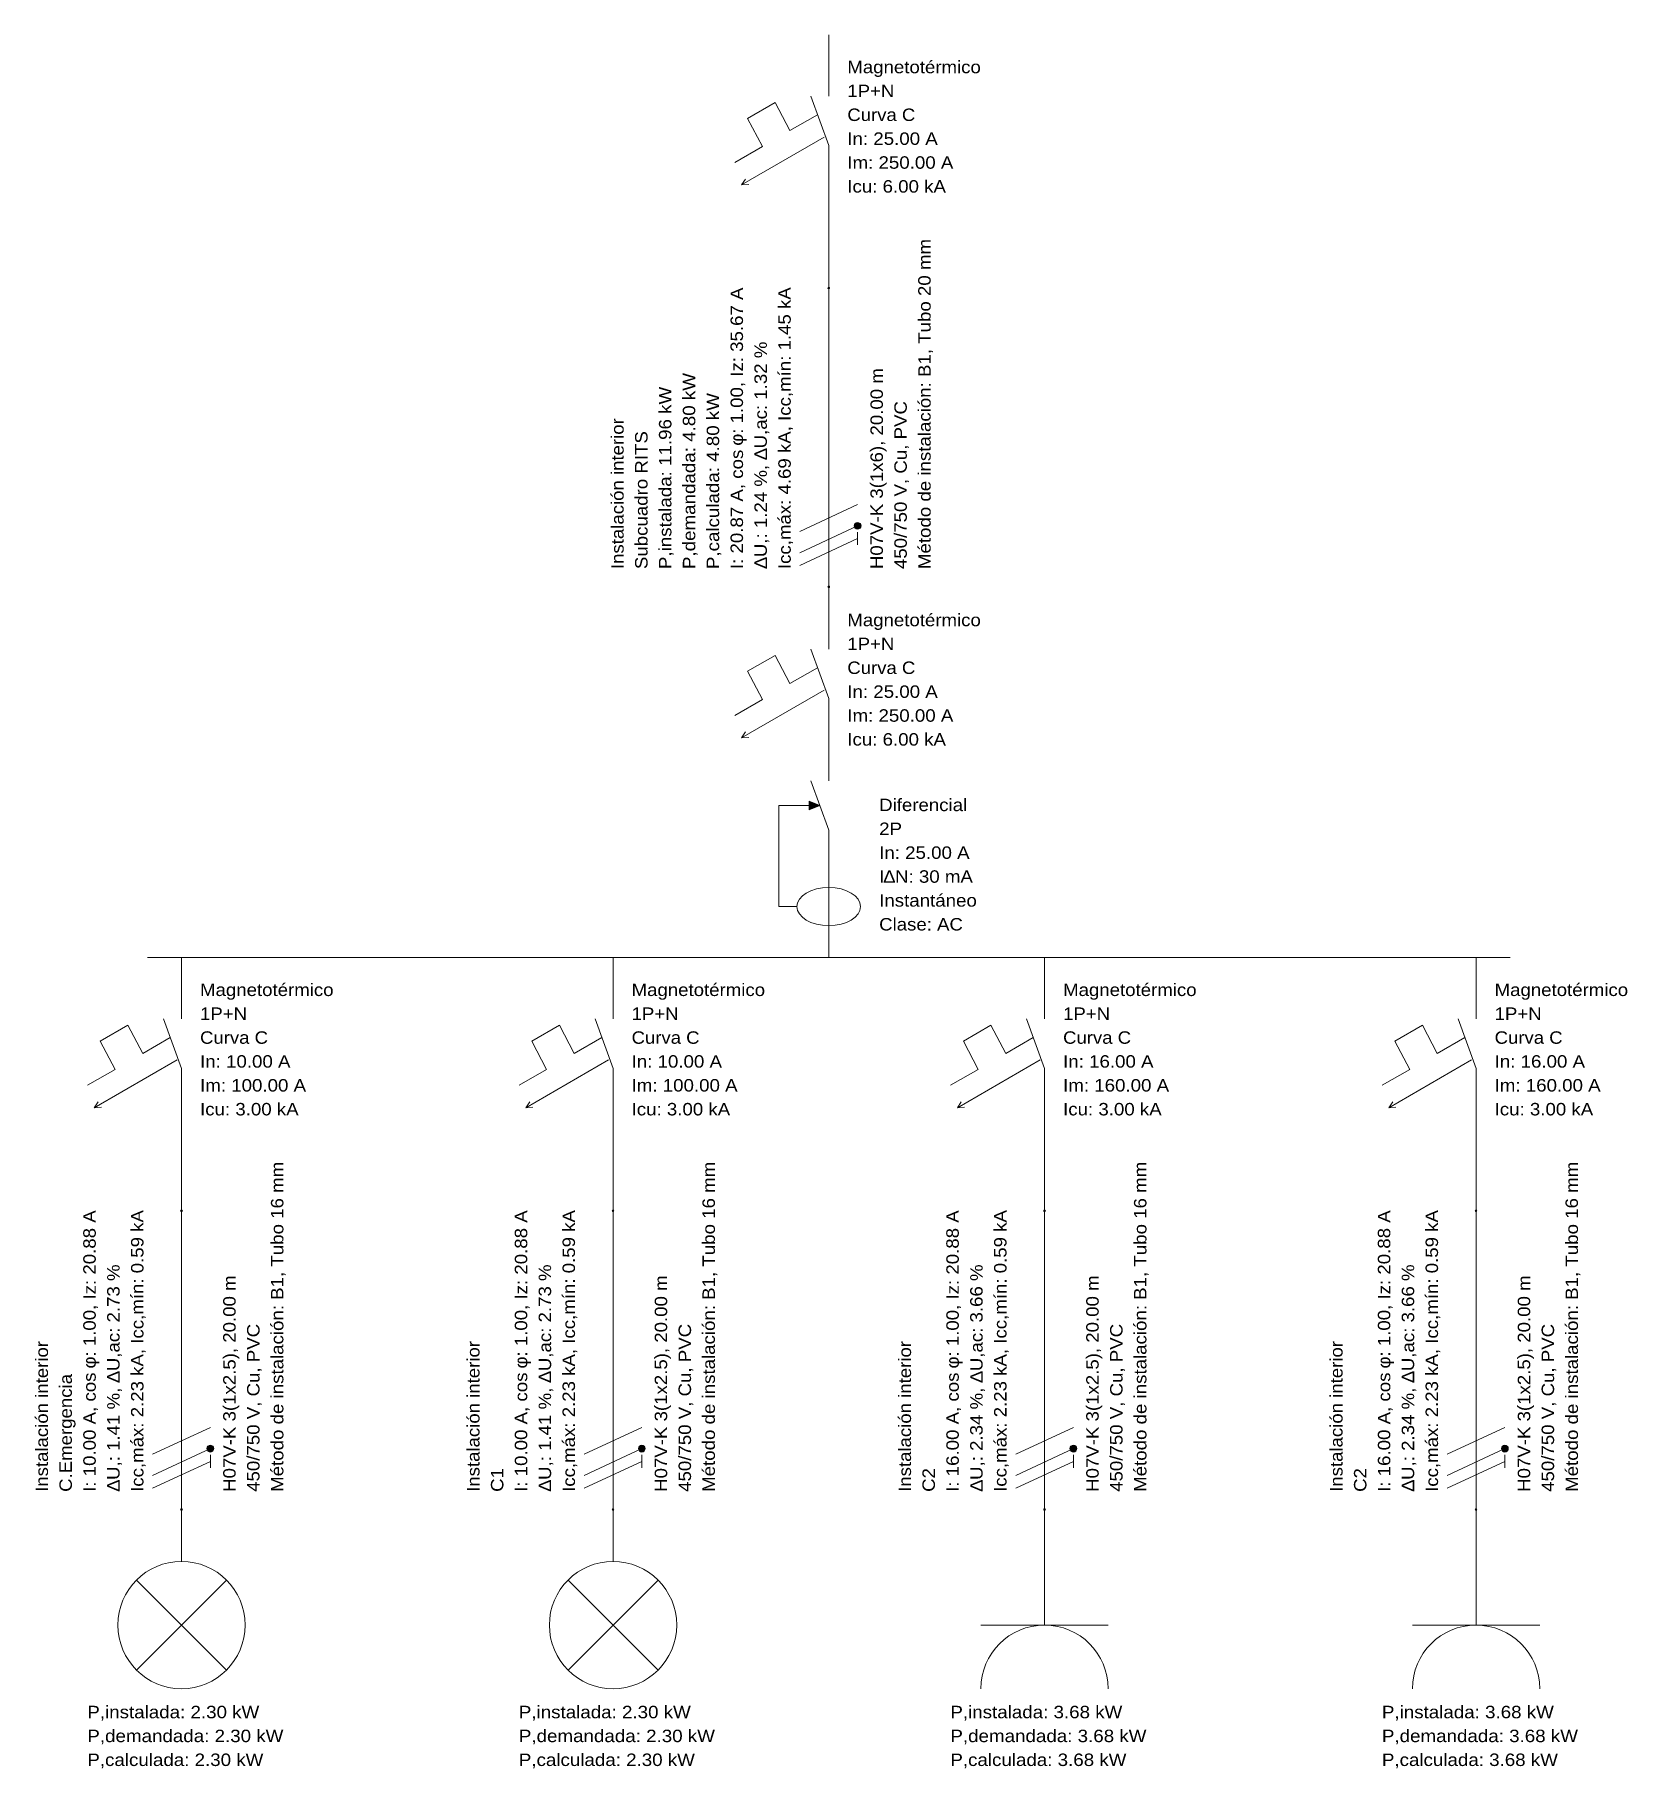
# Model space of a CAD drawing. Header units: millimetres. Extents: x 1146714252 to 1149764626, y 9826361011 to 9827416350.
# Drawn here: x 1149763493.26 to 1149763530.79, y 9826361601.17 to 9826361642.02 of the extents above; entities that cross this region are included whole.
import ezdxf
from ezdxf.enums import TextEntityAlignment as Align

# ---------------------------------------------------------------- set-up
doc = ezdxf.new("R2010")
doc.units = ezdxf.units.MM
for name, color, linetype, lineweight in [('CAPA_TEXTOS_UNIFILAR', 7, 'Continuous', 30), ('DISTRIBUCION', 7, 'Continuous', 0), ('LINEA', 7, 'Continuous', 0)]:
    doc.layers.add(name, color=color, linetype=linetype, lineweight=lineweight)
doc.styles.get("Standard").update_dxf_attribs({"font": 'arial.ttf'})

msp = doc.modelspace()

# ---------------------------------------------------------------- texts
at = {"layer": 'CAPA_TEXTOS_UNIFILAR'}
for s, height, width, p, p2 in [('Magnetotérmico', 0.29333333, 1.070619, (1149763512.410995, 9826361641.112106), (1149763515.556621, 9826361641.112106)), ('1P+N', 0.2933333, 1.067926, (1149763512.410995, 9826361640.549606), (1149763513.51787, 9826361640.549606)), ('Curva C', 0.2933333, 1.065452, (1149763512.410995, 9826361639.987106), (1149763514.012245, 9826361639.987106)), ('In: 25.00 A', 0.29333333, 1.074607, (1149763512.410995, 9826361639.424606), (1149763514.54162, 9826361639.424606)), ('Im: 250.00 A', 0.29333333, 1.074899, (1149763512.410995, 9826361638.862106), (1149763514.909121, 9826361638.862106)), ('Icu: 6.00 kA', 0.29333333, 1.073243, (1149763512.410995, 9826361638.299606), (1149763514.734121, 9826361638.299606)), ('Magnetotérmico', 0.29333333, 1.070619, (1149763512.410995, 9826361628.083357), (1149763515.556621, 9826361628.083357)), ('1P+N', 0.2933333, 1.067926, (1149763512.410995, 9826361627.520857), (1149763513.51787, 9826361627.520857)), ('Curva C', 0.2933333, 1.065452, (1149763512.410995, 9826361626.958357), (1149763514.012245, 9826361626.958357)), ('In: 25.00 A', 0.29333333, 1.074607, (1149763512.410995, 9826361626.395857), (1149763514.54162, 9826361626.395857)), ('Im: 250.00 A', 0.29333333, 1.074899, (1149763512.410995, 9826361625.833357), (1149763514.909121, 9826361625.833357)), ('Icu: 6.00 kA', 0.29333333, 1.073243, (1149763512.410995, 9826361625.270857), (1149763514.734121, 9826361625.270857)), ('Diferencial', 0.29333333, 1.071218, (1149763513.160995, 9826361623.726923), (1149763515.234746, 9826361623.726923)), ('2P', 0.2933333, 1.073614, (1149763513.160995, 9826361623.164423), (1149763513.699121, 9826361623.164423)), ('In: 25.00 A', 0.29333333, 1.074607, (1149763513.160995, 9826361622.601923), (1149763515.29162, 9826361622.601923)), ('I', 0.293333, 1.07596, (1149763513.160995, 9826361622.039423), (1149763513.283495, 9826361622.039423)), ('Δ', 0.293333, 1.069313, (1149763513.254745, 9826361622.039423), (1149763513.54787, 9826361622.039423)), ('N: 30 mA', 0.2933333, 1.072896, (1149763513.535995, 9826361622.039423), (1149763515.369121, 9826361622.039423)), ('Instantáneo', 0.29333333, 1.07446, (1149763513.160995, 9826361621.476923), (1149763515.462245, 9826361621.476923)), ('Clase: AC', 0.2933333, 1.069654, (1149763513.160995, 9826361620.914423), (1149763515.13412, 9826361620.914423)), ('Magnetotérmico', 0.29333333, 1.070619, (1149763497.157925, 9826361619.370487), (1149763500.30355, 9826361619.370487)), ('Magnetotérmico', 0.29333333, 1.070619, (1149763507.326639, 9826361619.370487), (1149763510.472264, 9826361619.370487)), ('Magnetotérmico', 0.29333333, 1.070619, (1149763517.495352, 9826361619.370487), (1149763520.640977, 9826361619.370487)), ('Magnetotérmico', 0.29333333, 1.070619, (1149763527.664066, 9826361619.370487), (1149763530.80969, 9826361619.370487)), ('1P+N', 0.2933333, 1.067927, (1149763497.157925, 9826361618.807987), (1149763498.264801, 9826361618.807987)), ('1P+N', 0.2933333, 1.067926, (1149763507.326639, 9826361618.807987), (1149763508.433514, 9826361618.807987)), ('1P+N', 0.2933333, 1.067926, (1149763517.495352, 9826361618.807987), (1149763518.602227, 9826361618.807987)), ('1P+N', 0.2933333, 1.067926, (1149763527.664066, 9826361618.807987), (1149763528.770941, 9826361618.807987)), ('Curva C', 0.2933333, 1.065452, (1149763497.157925, 9826361618.245487), (1149763498.759176, 9826361618.245487)), ('Curva C', 0.2933333, 1.065452, (1149763507.326639, 9826361618.245487), (1149763508.927889, 9826361618.245487)), ('Curva C', 0.2933333, 1.065452, (1149763517.495352, 9826361618.245487), (1149763519.096602, 9826361618.245487)), ('Curva C', 0.2933333, 1.065452, (1149763527.664066, 9826361618.245487), (1149763529.265316, 9826361618.245487)), ('In: 10.00 A', 0.29333333, 1.074607, (1149763497.157925, 9826361617.682987), (1149763499.28855, 9826361617.682987)), ('In: 10.00 A', 0.29333333, 1.074607, (1149763507.326639, 9826361617.682987), (1149763509.457264, 9826361617.682987)), ('In: 16.00 A', 0.29333333, 1.074607, (1149763517.495352, 9826361617.682987), (1149763519.625977, 9826361617.682987)), ('In: 16.00 A', 0.29333333, 1.074607, (1149763527.664066, 9826361617.682987), (1149763529.794691, 9826361617.682987)), ('Im: 100.00 A', 0.29333333, 1.074899, (1149763497.157925, 9826361617.120487), (1149763499.65605, 9826361617.120487)), ('Im: 100.00 A', 0.29333333, 1.074899, (1149763507.326639, 9826361617.120487), (1149763509.824764, 9826361617.120487)), ('Im: 160.00 A', 0.29333333, 1.074899, (1149763517.495352, 9826361617.120487), (1149763519.993477, 9826361617.120487)), ('Im: 160.00 A', 0.29333333, 1.074899, (1149763527.664066, 9826361617.120487), (1149763530.16219, 9826361617.120487)), ('Icu: 3.00 kA', 0.29333333, 1.073243, (1149763497.157925, 9826361616.557987), (1149763499.48105, 9826361616.557987)), ('Icu: 3.00 kA', 0.29333333, 1.073243, (1149763507.326639, 9826361616.557987), (1149763509.649764, 9826361616.557987)), ('Icu: 3.00 kA', 0.29333333, 1.073243, (1149763517.495352, 9826361616.557987), (1149763519.818477, 9826361616.557987)), ('Icu: 3.00 kA', 0.29333333, 1.073243, (1149763527.664066, 9826361616.557987), (1149763529.98719, 9826361616.557987)), ('P,instalada: 2.30 kW', 0.29333333, 1.077945, (1149763494.501675, 9826361602.354237), (1149763498.552925, 9826361602.354237)), ('P,instalada: 2.30 kW', 0.29333333, 1.077945, (1149763504.670389, 9826361602.354237), (1149763508.721639, 9826361602.354237)), ('P,instalada: 3.68 kW', 0.29333333, 1.077945, (1149763514.839102, 9826361602.354237), (1149763518.890352, 9826361602.354237)), ('P,instalada: 3.68 kW', 0.29333333, 1.077945, (1149763525.007816, 9826361602.354237), (1149763529.059066, 9826361602.354237)), ('P,demandada: 2.30 kW', 0.29333333, 1.078797, (1149763494.501675, 9826361601.791737), (1149763499.121675, 9826361601.791737)), ('P,demandada: 2.30 kW', 0.29333333, 1.078797, (1149763504.670389, 9826361601.791737), (1149763509.290389, 9826361601.791737)), ('P,demandada: 3.68 kW', 0.29333333, 1.078797, (1149763514.839102, 9826361601.791737), (1149763519.459102, 9826361601.791737)), ('P,demandada: 3.68 kW', 0.29333333, 1.078797, (1149763525.007816, 9826361601.791737), (1149763529.627815, 9826361601.791737)), ('P,calculada: 2.30 kW', 0.29333333, 1.077455, (1149763494.501675, 9826361601.229237), (1149763498.649175, 9826361601.229237)), ('P,calculada: 2.30 kW', 0.29333333, 1.077455, (1149763504.670389, 9826361601.229237), (1149763508.817889, 9826361601.229237)), ('P,calculada: 3.68 kW', 0.29333333, 1.077455, (1149763514.839102, 9826361601.229237), (1149763518.986602, 9826361601.229237)), ('P,calculada: 3.68 kW', 0.29333333, 1.077455, (1149763525.007816, 9826361601.229237), (1149763529.155316, 9826361601.229237))]:
    msp.add_text(s, height=height, dxfattribs=dict(at, width=width)).set_placement(p, p2, align=Align.FIT)
for s, height, width, p, p2 in [('Método de instalación: B1, Tubo 20 mm', 0.29333333, 1.073895, (1149763514.374476, 9826361629.429607), (1149763514.374476, 9826361637.208357)), (': 1.00, Iz: 35.67 A', 0.29333333, 1.073098, (1149763509.952515, 9826361632.617107), (1149763509.952515, 9826361636.064608)), ('Icc,máx: 4.69 kA, Icc,mín: 1.45 kA', 0.29333333, 1.071997, (1149763511.077515, 9826361629.429607), (1149763511.077515, 9826361636.070858)), ('U,ac: 1.32 %', 0.29333333, 1.072274, (1149763510.515015, 9826361632.273357), (1149763510.515015, 9826361634.788982)), ('P,demandada: 4.80 kW', 0.29333333, 1.078797, (1149763508.827515, 9826361629.429607), (1149763508.827515, 9826361634.049606)), ('H07V-K 3(1x6), 20.00 m', 0.29333333, 1.071321, (1149763513.249476, 9826361629.429607), (1149763513.249476, 9826361634.163357)), ('P,instalada: 11.96 kW', 0.29333333, 1.077777, (1149763508.265015, 9826361629.429607), (1149763508.265015, 9826361633.725857)), ('P,calculada: 4.80 kW', 0.29333333, 1.077454, (1149763509.390015, 9826361629.429607), (1149763509.390015, 9826361633.577106)), ('450/750 V, Cu, PVC', 0.29333333, 1.072921, (1149763513.811976, 9826361629.429607), (1149763513.811976, 9826361633.388983)), ('Instalación interior', 0.29333333, 1.069087, (1149763507.140015, 9826361629.429607), (1149763507.140015, 9826361632.990858)), ('Subcuadro RITS', 0.29333333, 1.073034, (1149763507.702515, 9826361629.429607), (1149763507.702515, 9826361632.680233)), ('φ', 0.293333, 1.070199, (1149763509.952515, 9826361632.335857), (1149763509.952515, 9826361632.620232)), ('I: 20.87 A, cos ', 0.29333333, 1.073966, (1149763509.952515, 9826361629.429607), (1149763509.952515, 9826361632.365232)), ('Δ', 0.293333, 1.069314, (1149763510.515015, 9826361631.992107), (1149763510.515015, 9826361632.285233)), ('U,: 1.24 %, ', 0.29333333, 1.072818, (1149763510.515015, 9826361629.710857), (1149763510.515015, 9826361632.007732)), ('Δ', 0.293333, 1.069314, (1149763510.515015, 9826361629.429607), (1149763510.515015, 9826361629.722733)), ('Método de instalación: B1, Tubo 16 mm', 0.29333333, 1.073895, (1149763499.121406, 9826361607.687988), (1149763499.121406, 9826361615.466738)), ('Método de instalación: B1, Tubo 16 mm', 0.29333333, 1.073895, (1149763509.29012, 9826361607.687988), (1149763509.29012, 9826361615.466738)), ('Método de instalación: B1, Tubo 16 mm', 0.29333333, 1.073895, (1149763519.458833, 9826361607.687988), (1149763519.458833, 9826361615.466738)), ('Método de instalación: B1, Tubo 16 mm', 0.29333333, 1.073895, (1149763529.627546, 9826361607.687988), (1149763529.627546, 9826361615.466738)), (': 1.00, Iz: 20.88 A', 0.29333333, 1.073098, (1149763494.699445, 9826361610.875488), (1149763494.699445, 9826361614.322987)), ('Icc,máx: 2.23 kA, Icc,mín: 0.59 kA', 0.29333333, 1.071996, (1149763495.824445, 9826361607.687988), (1149763495.824445, 9826361614.329237)), (': 1.00, Iz: 20.88 A', 0.29333333, 1.073098, (1149763504.868158, 9826361610.875488), (1149763504.868158, 9826361614.322987)), ('Icc,máx: 2.23 kA, Icc,mín: 0.59 kA', 0.29333333, 1.071996, (1149763505.993158, 9826361607.687988), (1149763505.993158, 9826361614.329237)), (': 1.00, Iz: 20.88 A', 0.29333333, 1.073098, (1149763515.036871, 9826361610.875488), (1149763515.036871, 9826361614.322987)), ('Icc,máx: 2.23 kA, Icc,mín: 0.59 kA', 0.29333333, 1.071996, (1149763516.161871, 9826361607.687988), (1149763516.161871, 9826361614.329237)), (': 1.00, Iz: 20.88 A', 0.29333333, 1.073098, (1149763525.205585, 9826361610.875488), (1149763525.205585, 9826361614.322987)), ('Icc,máx: 2.23 kA, Icc,mín: 0.59 kA', 0.29333333, 1.071996, (1149763526.330585, 9826361607.687988), (1149763526.330585, 9826361614.329237)), ('U,ac: 2.73 %', 0.29333333, 1.072274, (1149763495.261945, 9826361610.531738), (1149763495.261945, 9826361613.047363)), ('H07V-K 3(1x2.5), 20.00 m', 0.29333333, 1.071609, (1149763497.996406, 9826361607.687988), (1149763497.996406, 9826361612.789238)), ('U,ac: 2.73 %', 0.29333333, 1.072274, (1149763505.430658, 9826361610.531738), (1149763505.430658, 9826361613.047363)), ('H07V-K 3(1x2.5), 20.00 m', 0.29333333, 1.071609, (1149763508.16512, 9826361607.687988), (1149763508.16512, 9826361612.789238)), ('U,ac: 3.66 %', 0.29333333, 1.072274, (1149763515.599371, 9826361610.531738), (1149763515.599371, 9826361613.047363)), ('H07V-K 3(1x2.5), 20.00 m', 0.29333333, 1.071609, (1149763518.333833, 9826361607.687988), (1149763518.333833, 9826361612.789238)), ('U,ac: 3.66 %', 0.29333333, 1.072274, (1149763525.768085, 9826361610.531738), (1149763525.768085, 9826361613.047363)), ('H07V-K 3(1x2.5), 20.00 m', 0.29333333, 1.071609, (1149763528.502546, 9826361607.687988), (1149763528.502546, 9826361612.789238)), ('450/750 V, Cu, PVC', 0.29333333, 1.07292, (1149763498.558906, 9826361607.687988), (1149763498.558906, 9826361611.647362)), ('450/750 V, Cu, PVC', 0.29333333, 1.07292, (1149763508.72762, 9826361607.687988), (1149763508.72762, 9826361611.647362)), ('450/750 V, Cu, PVC', 0.29333333, 1.07292, (1149763518.896333, 9826361607.687988), (1149763518.896333, 9826361611.647362)), ('450/750 V, Cu, PVC', 0.29333333, 1.07292, (1149763529.065046, 9826361607.687988), (1149763529.065046, 9826361611.647362)), ('Instalación interior', 0.29333333, 1.069086, (1149763493.574445, 9826361607.687988), (1149763493.574445, 9826361611.249237)), ('Instalación interior', 0.29333333, 1.069086, (1149763503.743158, 9826361607.687988), (1149763503.743158, 9826361611.249237)), ('Instalación interior', 0.29333333, 1.069086, (1149763513.911871, 9826361607.687988), (1149763513.911871, 9826361611.249237)), ('Instalación interior', 0.29333333, 1.069086, (1149763524.080585, 9826361607.687988), (1149763524.080585, 9826361611.249237)), ('φ', 0.293333, 1.070199, (1149763494.699445, 9826361610.594238), (1149763494.699445, 9826361610.878613)), ('φ', 0.293333, 1.070199, (1149763504.868158, 9826361610.594238), (1149763504.868158, 9826361610.878613)), ('φ', 0.293333, 1.070199, (1149763515.036871, 9826361610.594238), (1149763515.036871, 9826361610.878613)), ('φ', 0.293333, 1.070199, (1149763525.205585, 9826361610.594238), (1149763525.205585, 9826361610.878613)), ('C.Emergencia', 0.29333333, 1.069999, (1149763494.136945, 9826361607.687988), (1149763494.136945, 9826361610.466112)), ('I: 10.00 A, cos ', 0.29333333, 1.073966, (1149763494.699445, 9826361607.687988), (1149763494.699445, 9826361610.623613)), ('Δ', 0.293333, 1.069314, (1149763495.261945, 9826361610.250488), (1149763495.261945, 9826361610.543613)), ('I: 10.00 A, cos ', 0.29333333, 1.073966, (1149763504.868158, 9826361607.687988), (1149763504.868158, 9826361610.623613)), ('Δ', 0.293333, 1.069314, (1149763505.430658, 9826361610.250488), (1149763505.430658, 9826361610.543613)), ('I: 16.00 A, cos ', 0.29333333, 1.073966, (1149763515.036871, 9826361607.687988), (1149763515.036871, 9826361610.623613)), ('Δ', 0.293333, 1.069314, (1149763515.599371, 9826361610.250488), (1149763515.599371, 9826361610.543613)), ('I: 16.00 A, cos ', 0.29333333, 1.073966, (1149763525.205585, 9826361607.687988), (1149763525.205585, 9826361610.623613)), ('Δ', 0.293333, 1.069314, (1149763525.768085, 9826361610.250488), (1149763525.768085, 9826361610.543613)), ('U,: 1.41 %, ', 0.29333333, 1.072818, (1149763495.261945, 9826361607.969238), (1149763495.261945, 9826361610.266113)), ('U,: 1.41 %, ', 0.29333333, 1.072818, (1149763505.430658, 9826361607.969238), (1149763505.430658, 9826361610.266113)), ('U,: 2.34 %, ', 0.29333333, 1.072818, (1149763515.599371, 9826361607.969238), (1149763515.599371, 9826361610.266113)), ('U,: 2.34 %, ', 0.29333333, 1.072818, (1149763525.768085, 9826361607.969238), (1149763525.768085, 9826361610.266113)), ('Δ', 0.293333, 1.069314, (1149763495.261945, 9826361607.687988), (1149763495.261945, 9826361607.981113)), ('C1', 0.2933333, 1.069032, (1149763504.305658, 9826361607.687988), (1149763504.305658, 9826361608.247988)), ('Δ', 0.293333, 1.069314, (1149763505.430658, 9826361607.687988), (1149763505.430658, 9826361607.981113)), ('C2', 0.2933333, 1.069032, (1149763514.474371, 9826361607.687988), (1149763514.474371, 9826361608.247988)), ('Δ', 0.293333, 1.069314, (1149763515.599371, 9826361607.687988), (1149763515.599371, 9826361607.981113)), ('C2', 0.2933333, 1.069032, (1149763524.643085, 9826361607.687988), (1149763524.643085, 9826361608.247988)), ('Δ', 0.293333, 1.069314, (1149763525.768085, 9826361607.687988), (1149763525.768085, 9826361607.981113))]:
    msp.add_text(s, height=height, rotation=90, dxfattribs=dict(at, width=width)).set_placement(p, p2, align=Align.FIT)

# ---------------------------------------------------------------- hatches: boundary and pattern name
at = {"layer": 'LINEA'}
h = msp.add_hatch(color=256, dxfattribs=at)
edge = h.paths.add_edge_path(flags=0)
edge.add_arc((1149763511.973495, 9826361636.052107), 0.02, 0, 360)
h = msp.add_hatch(color=256, dxfattribs=at)
edge = h.paths.add_edge_path(flags=0)
edge.add_arc((1149763512.653226, 9826361630.44907), 0.08, 0, 360)
h = msp.add_hatch(color=256, dxfattribs=at)
edge = h.paths.add_edge_path(flags=0)
edge.add_arc((1149763511.973495, 9826361629.012108), 0.02, 0, 360)
msp.add_hatch(color=256, dxfattribs=at).paths.add_polyline_path([(1149763511.761871, 9826361623.860672), (1149763511.511871, 9826361623.960672), (1149763511.511871, 9826361623.760672)], flags=0)
h = msp.add_hatch(color=256, dxfattribs=at)
edge = h.paths.add_edge_path(flags=0)
edge.add_arc((1149763496.720425, 9826361614.310488), 0.02, 0, 360)
h = msp.add_hatch(color=256, dxfattribs=at)
edge = h.paths.add_edge_path(flags=0)
edge.add_arc((1149763506.889139, 9826361614.310488), 0.02, 0, 360)
h = msp.add_hatch(color=256, dxfattribs=at)
edge = h.paths.add_edge_path(flags=0)
edge.add_arc((1149763517.057852, 9826361614.310488), 0.02, 0, 360)
h = msp.add_hatch(color=256, dxfattribs=at)
edge = h.paths.add_edge_path(flags=0)
edge.add_arc((1149763527.226566, 9826361614.310488), 0.02, 0, 360)
h = msp.add_hatch(color=256, dxfattribs=at)
edge = h.paths.add_edge_path(flags=0)
edge.add_arc((1149763497.400156, 9826361608.707451), 0.08, 0, 360)
h = msp.add_hatch(color=256, dxfattribs=at)
edge = h.paths.add_edge_path(flags=0)
edge.add_arc((1149763507.56887, 9826361608.707451), 0.08, 0, 360)
h = msp.add_hatch(color=256, dxfattribs=at)
edge = h.paths.add_edge_path(flags=0)
edge.add_arc((1149763517.737583, 9826361608.707451), 0.08, 0, 360)
h = msp.add_hatch(color=256, dxfattribs=at)
edge = h.paths.add_edge_path(flags=0)
edge.add_arc((1149763527.906296, 9826361608.707451), 0.08, 0, 360)
h = msp.add_hatch(color=256, dxfattribs=at)
edge = h.paths.add_edge_path(flags=0)
edge.add_arc((1149763496.720425, 9826361607.270487), 0.02, 0, 360)
h = msp.add_hatch(color=256, dxfattribs=at)
edge = h.paths.add_edge_path(flags=0)
edge.add_arc((1149763506.889139, 9826361607.270487), 0.02, 0, 360)
h = msp.add_hatch(color=256, dxfattribs=at)
edge = h.paths.add_edge_path(flags=0)
edge.add_arc((1149763517.057852, 9826361607.270487), 0.02, 0, 360)
h = msp.add_hatch(color=256, dxfattribs=at)
edge = h.paths.add_edge_path(flags=0)
edge.add_arc((1149763527.226566, 9826361607.270487), 0.02, 0, 360)

# ---------------------------------------------------------------- linework, layer by layer
at = {"layer": 'DISTRIBUCION'}
msp.add_line((1149763495.920425, 9826361620.279238), (1149763528.026566, 9826361620.279238), dxfattribs=at)
at = {"layer": 'LINEA'}
for p, q in [((1149763511.973495, 9826361642.020857), (1149763511.973495, 9826361641.321041)), ((1149763511.973495, 9826361640.571041), (1149763511.973495, 9826361641.321041)), ((1149763509.919126, 9826361638.480141), (1149763510.08653, 9826361638.490189)), ((1149763511.973495, 9826361637.770857), (1149763511.973495, 9826361638.470673)), ((1149763511.973495, 9826361637.770857), (1149763511.973495, 9826361636.072107)), ((1149763511.973495, 9826361629.032106), (1149763511.973495, 9826361636.032106)), ((1149763511.293765, 9826361630.315144), (1149763512.653226, 9826361630.94907)), ((1149763511.293765, 9826361629.815144), (1149763512.653226, 9826361630.44907)), ((1149763512.653226, 9826361629.999071), (1149763512.653226, 9826361630.29907)), ((1149763511.293765, 9826361629.515144), (1149763512.653226, 9826361630.149071)), ((1149763511.973495, 9826361628.992107), (1149763511.973495, 9826361628.992107)), ((1149763511.973495, 9826361628.992107), (1149763511.973495, 9826361628.292292)), ((1149763511.973495, 9826361627.542292), (1149763511.973495, 9826361628.292292)), ((1149763509.919126, 9826361625.451389), (1149763510.08653, 9826361625.461437)), ((1149763511.973495, 9826361624.742107), (1149763511.973495, 9826361625.441923)), ((1149763511.973495, 9826361624.742107), (1149763511.973495, 9826361624.442106)), ((1149763511.973495, 9826361623.279238), (1149763511.550246, 9826361624.442106)), ((1149763511.973495, 9826361620.279238), (1149763511.973495, 9826361623.279238)), ((1149763496.720425, 9826361620.279238), (1149763496.720425, 9826361619.579422)), ((1149763506.889139, 9826361620.279238), (1149763506.889139, 9826361619.579422)), ((1149763517.057852, 9826361620.279238), (1149763517.057852, 9826361619.579422)), ((1149763527.226566, 9826361620.279238), (1149763527.226566, 9826361619.579422)), ((1149763496.720425, 9826361618.829422), (1149763496.720425, 9826361619.579422)), ((1149763506.889139, 9826361618.829422), (1149763506.889139, 9826361619.579422)), ((1149763517.057852, 9826361618.829422), (1149763517.057852, 9826361619.579422)), ((1149763527.226566, 9826361618.829422), (1149763527.226566, 9826361619.579422)), ((1149763494.666056, 9826361616.73852), (1149763494.83346, 9826361616.748568)), ((1149763496.720425, 9826361616.029238), (1149763496.720425, 9826361616.729053)), ((1149763504.834769, 9826361616.73852), (1149763505.002173, 9826361616.748568)), ((1149763506.889139, 9826361616.029238), (1149763506.889139, 9826361616.729053)), ((1149763515.003483, 9826361616.73852), (1149763515.170886, 9826361616.748568)), ((1149763517.057852, 9826361616.029238), (1149763517.057852, 9826361616.729053)), ((1149763525.172196, 9826361616.73852), (1149763525.3396, 9826361616.748568)), ((1149763527.226566, 9826361616.029238), (1149763527.226566, 9826361616.729053)), ((1149763496.720425, 9826361616.029238), (1149763496.720425, 9826361614.330488)), ((1149763506.889139, 9826361616.029238), (1149763506.889139, 9826361614.330488)), ((1149763517.057852, 9826361616.029238), (1149763517.057852, 9826361614.330488)), ((1149763527.226566, 9826361616.029238), (1149763527.226566, 9826361614.330488)), ((1149763496.720425, 9826361607.290487), (1149763496.720425, 9826361614.290487)), ((1149763506.889139, 9826361607.290487), (1149763506.889139, 9826361614.290487)), ((1149763517.057852, 9826361607.290487), (1149763517.057852, 9826361614.290487)), ((1149763527.226566, 9826361607.290487), (1149763527.226566, 9826361614.290487)), ((1149763496.040695, 9826361608.573524), (1149763497.400156, 9826361609.207451)), ((1149763506.209408, 9826361608.573524), (1149763507.56887, 9826361609.207451)), ((1149763516.378121, 9826361608.573524), (1149763517.737583, 9826361609.207451)), ((1149763526.546835, 9826361608.573524), (1149763527.906296, 9826361609.207451)), ((1149763496.040695, 9826361608.073524), (1149763497.400156, 9826361608.707451)), ((1149763506.209408, 9826361608.073524), (1149763507.56887, 9826361608.707451)), ((1149763516.378121, 9826361608.073524), (1149763517.737583, 9826361608.707451)), ((1149763526.546835, 9826361608.073524), (1149763527.906296, 9826361608.707451)), ((1149763496.040695, 9826361607.773523), (1149763497.400156, 9826361608.407452)), ((1149763497.400156, 9826361608.257452), (1149763497.400156, 9826361608.557451)), ((1149763506.209408, 9826361607.773523), (1149763507.56887, 9826361608.407452)), ((1149763507.56887, 9826361608.257452), (1149763507.56887, 9826361608.557451)), ((1149763516.378121, 9826361607.773523), (1149763517.737583, 9826361608.407452)), ((1149763517.737583, 9826361608.257452), (1149763517.737583, 9826361608.557451)), ((1149763526.546835, 9826361607.773523), (1149763527.906296, 9826361608.407452)), ((1149763527.906296, 9826361608.257452), (1149763527.906296, 9826361608.557451)), ((1149763496.720425, 9826361607.250488), (1149763496.720425, 9826361607.250488)), ((1149763496.720425, 9826361606.050488), (1149763496.720425, 9826361607.250488)), ((1149763506.889139, 9826361607.250488), (1149763506.889139, 9826361607.250488)), ((1149763506.889139, 9826361606.050488), (1149763506.889139, 9826361607.250488)), ((1149763517.057852, 9826361607.250488), (1149763517.057852, 9826361607.250488)), ((1149763517.057852, 9826361604.550488), (1149763517.057852, 9826361607.250488)), ((1149763527.226566, 9826361607.250488), (1149763527.226566, 9826361607.250488)), ((1149763527.226566, 9826361604.550488), (1149763527.226566, 9826361607.250488)), ((1149763495.659765, 9826361603.489828), (1149763497.781086, 9826361605.611147)), ((1149763497.781086, 9826361603.489828), (1149763495.659765, 9826361605.611147)), ((1149763505.828479, 9826361603.489828), (1149763507.949799, 9826361605.611147)), ((1149763507.949799, 9826361603.489828), (1149763505.828479, 9826361605.611147)), ((1149763518.557852, 9826361604.550488), (1149763515.557852, 9826361604.550488)), ((1149763528.726566, 9826361604.550488), (1149763525.726566, 9826361604.550488))]:
    msp.add_line(p, q, dxfattribs=at)
for points in [[(1149763511.973495, 9826361638.470673), (1149763511.973495, 9826361639.408173), (1149763511.550246, 9826361640.571041)], [(1149763511.708964, 9826361640.134966), (1149763511.059445, 9826361639.759966), (1149763510.710426, 9826361640.424484), (1149763510.060907, 9826361640.049484), (1149763510.409926, 9826361639.384966), (1149763509.760407, 9826361639.009966)], [(1149763511.867683, 9826361639.605141), (1149763509.919126, 9826361638.480141), (1149763510.01153, 9826361638.620092)], [(1149763511.973495, 9826361625.441923), (1149763511.973495, 9826361626.379423), (1149763511.550246, 9826361627.542292)], [(1149763511.708964, 9826361627.106216), (1149763511.059445, 9826361626.731216), (1149763510.710426, 9826361627.395735), (1149763510.060907, 9826361627.020735), (1149763510.409926, 9826361626.356216), (1149763509.760407, 9826361625.981216)], [(1149763511.867683, 9826361626.576389), (1149763509.919126, 9826361625.451389), (1149763510.01153, 9826361625.591341)], [(1149763511.223495, 9826361621.479237), (1149763510.800246, 9826361621.479237), (1149763510.800246, 9826361623.860672), (1149763511.761871, 9826361623.860672)], [(1149763496.455894, 9826361618.393347), (1149763495.806375, 9826361618.018347), (1149763495.457356, 9826361618.682865), (1149763494.807837, 9826361618.307865), (1149763495.156856, 9826361617.643347), (1149763494.507337, 9826361617.268347)], [(1149763496.720425, 9826361616.729053), (1149763496.720425, 9826361617.666553), (1149763496.297176, 9826361618.829422)], [(1149763506.624608, 9826361618.393347), (1149763505.975089, 9826361618.018347), (1149763505.626069, 9826361618.682865), (1149763504.97655, 9826361618.307865), (1149763505.325569, 9826361617.643347), (1149763504.67605, 9826361617.268347)], [(1149763506.889139, 9826361616.729053), (1149763506.889139, 9826361617.666553), (1149763506.465889, 9826361618.829422)], [(1149763516.793321, 9826361618.393347), (1149763516.143802, 9826361618.018347), (1149763515.794783, 9826361618.682865), (1149763515.145264, 9826361618.307865), (1149763515.494283, 9826361617.643347), (1149763514.844764, 9826361617.268347)], [(1149763517.057852, 9826361616.729053), (1149763517.057852, 9826361617.666553), (1149763516.634602, 9826361618.829422)], [(1149763526.962034, 9826361618.393347), (1149763526.312515, 9826361618.018347), (1149763525.963496, 9826361618.682865), (1149763525.313977, 9826361618.307865), (1149763525.662996, 9826361617.643347), (1149763525.013477, 9826361617.268347)], [(1149763527.226566, 9826361616.729053), (1149763527.226566, 9826361617.666553), (1149763526.803316, 9826361618.829422)], [(1149763496.614613, 9826361617.86352), (1149763494.666056, 9826361616.73852), (1149763494.75846, 9826361616.878471)], [(1149763506.783326, 9826361617.86352), (1149763504.834769, 9826361616.73852), (1149763504.927173, 9826361616.878471)], [(1149763516.95204, 9826361617.86352), (1149763515.003483, 9826361616.73852), (1149763515.095886, 9826361616.878471)], [(1149763527.120753, 9826361617.86352), (1149763525.172196, 9826361616.73852), (1149763525.2646, 9826361616.878471)]]:
    msp.add_lwpolyline(points, dxfattribs=at)
msp.add_lwpolyline([(1149763511.761871, 9826361623.860672), (1149763511.511871, 9826361623.960672), (1149763511.511871, 9826361623.760672)], close=True, dxfattribs=at)
for centre, radius in [((1149763511.973495, 9826361636.052107), 0.02), ((1149763512.653226, 9826361630.44907), 0.08), ((1149763511.973495, 9826361629.012108), 0.02), ((1149763496.720425, 9826361614.310488), 0.02), ((1149763506.889139, 9826361614.310488), 0.02), ((1149763517.057852, 9826361614.310488), 0.02), ((1149763527.226566, 9826361614.310488), 0.02), ((1149763497.400156, 9826361608.707451), 0.08), ((1149763507.56887, 9826361608.707451), 0.08), ((1149763517.737583, 9826361608.707451), 0.08), ((1149763527.906296, 9826361608.707451), 0.08), ((1149763496.720425, 9826361607.270487), 0.02), ((1149763506.889139, 9826361607.270487), 0.02), ((1149763517.057852, 9826361607.270487), 0.02), ((1149763527.226566, 9826361607.270487), 0.02), ((1149763496.720425, 9826361604.550488), 1.5), ((1149763506.889139, 9826361604.550488), 1.5)]:
    msp.add_circle(centre, radius, dxfattribs=at)
for centre in [(1149763517.057852, 9826361603.050488), (1149763527.226566, 9826361603.050488)]:
    msp.add_arc(centre, 1.5, 0, 180, dxfattribs=at)
msp.add_ellipse((1149763511.973495, 9826361621.479237), major_axis=(0.75, 0), ratio=0.6, dxfattribs=at)

msp.set_redraw_order([(e.dxf.handle, doc.entitydb.next_handle()) for e in msp.query("TEXT MTEXT ATTDEF DIMENSION ARC_DIMENSION")])  # texts and dimensions are drawn at this point

doc.saveas('drawing.dxf')
